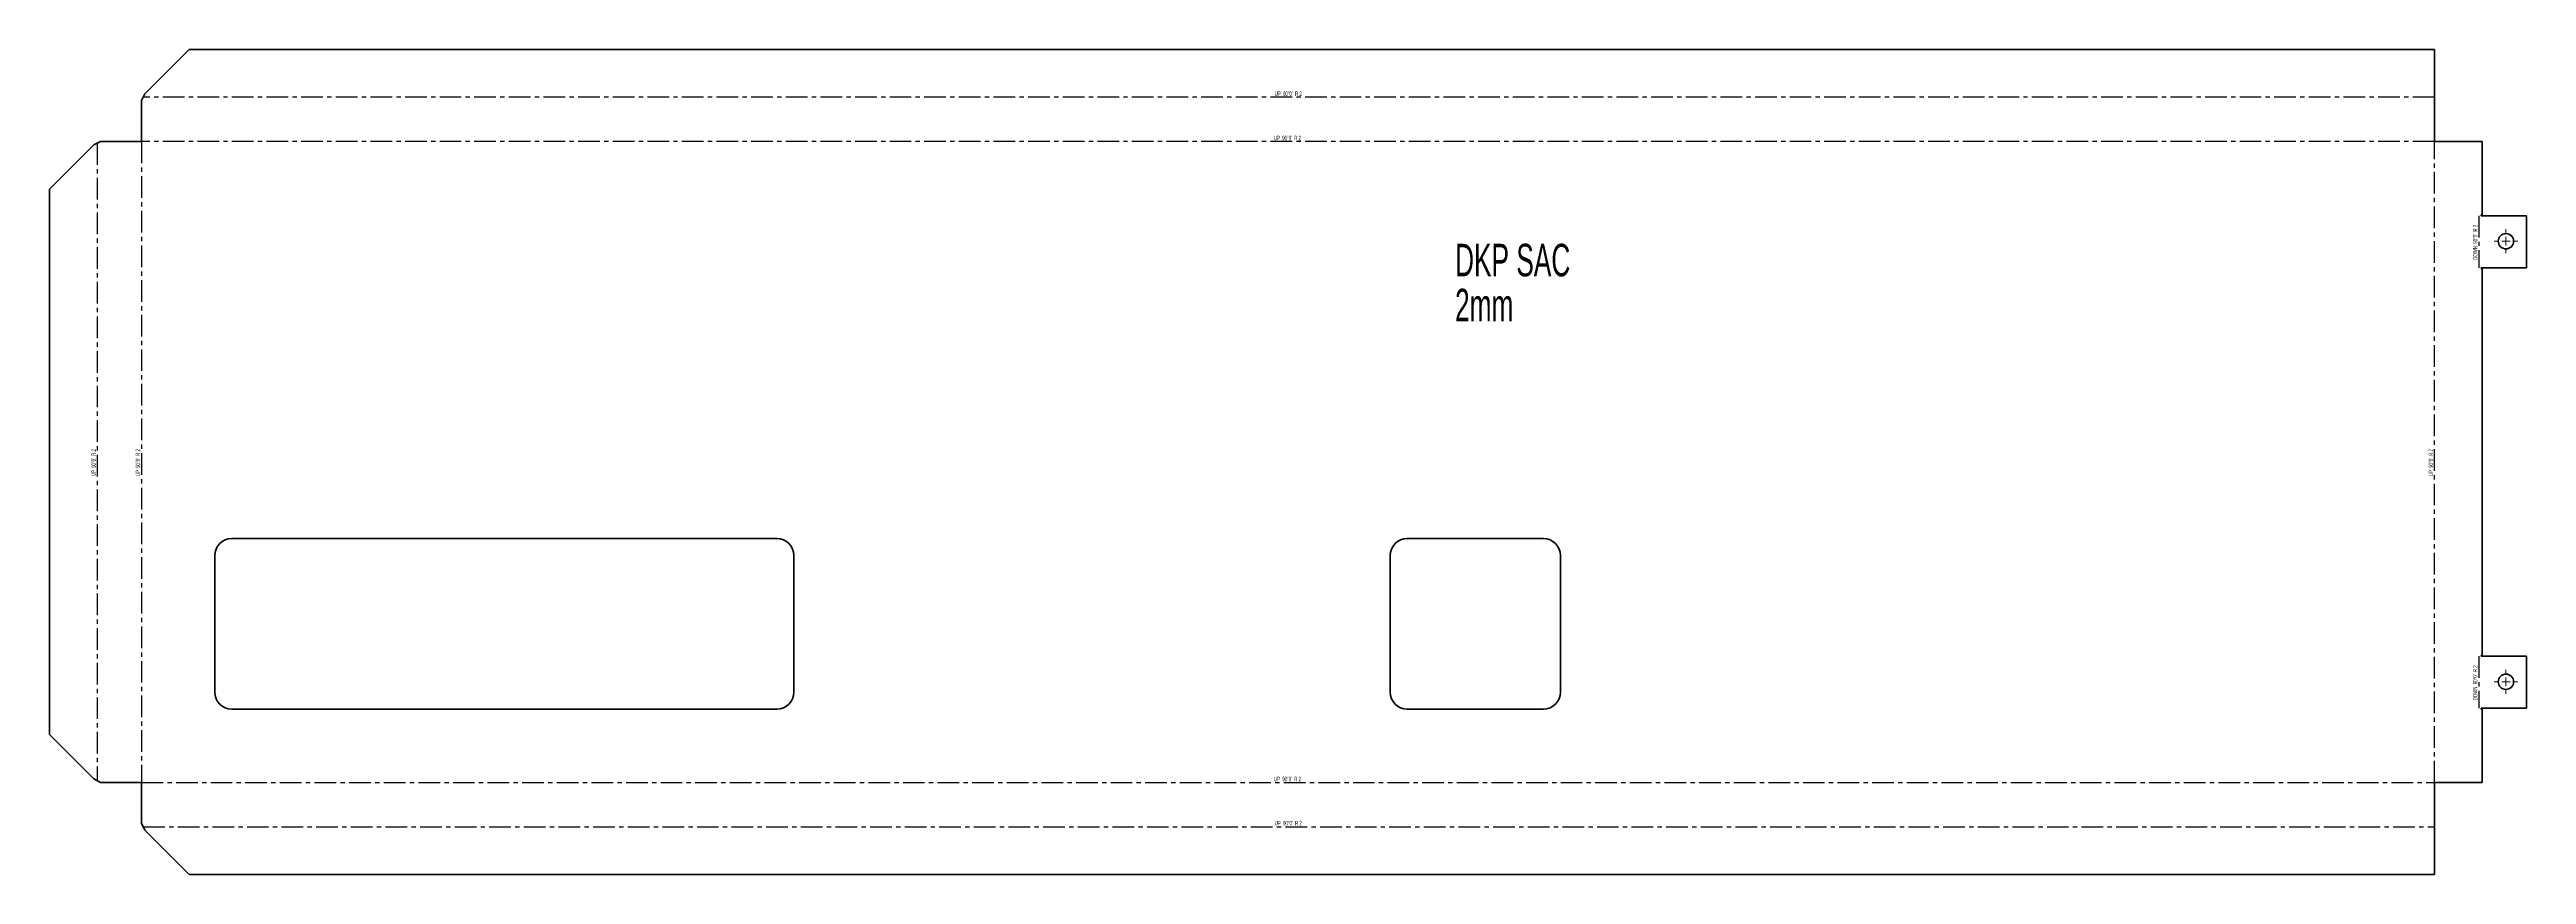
# Model space of a CAD drawing. Header units: millimetres. Extents: x -928 to 526, y -97 to 387.
import ezdxf

# ---------------------------------------------------------------- set-up
doc = ezdxf.new("R2010")
doc.units = ezdxf.units.MM
doc.linetypes.add('CENTERX2', pattern=[20.32, 12.7, -2.54, 2.54, -2.54])
doc.styles.add('SLDTEXTSTYLE0', font='TXT', dxfattribs={"width": 0.572187})
doc.styles.add('SLDTEXTSTYLE1', font='TXT', dxfattribs={"width": 0.5675})
doc.styles.add('SLDTEXTSTYLE2', font='TXT', dxfattribs={"width": 0.605})

# ---------------------------------------------------------------- blocks, each defined once
blk = doc.blocks.new('SW_NOTE_0')
at = {"color": 0, "linetype": 'Continuous', "lineweight": 0, "char_height": 19.05, "attachment_point": 1, "style": 'SLDTEXTSTYLE2'}
for s, insert in [('DKP SAC', (0, 24.6)), ('2mm', (0, -1.8))]:
    blk.add_mtext(s, dxfattribs=dict(at, insert=insert))
blk = doc.blocks.new('SW_CENTERMARKSYMBOL_0')
at = {"color": 0, "linetype": 'Continuous', "lineweight": 18}
for p, q in [((-5, 0), (-7, 0)), ((0, 0), (-2.5, 0)), ((0, 5), (0, 7)), ((0, 0), (0, 2.5)), ((0, 0), (0, -2.5)), ((0, 0), (2.5, 0)), ((5, 0), (7, 0)), ((0, -5), (0, -7))]:
    blk.add_line(p, q, dxfattribs=at)
blk = doc.blocks.new('SW_CENTERMARKSYMBOL_1')
at = {"color": 0, "linetype": 'Continuous', "lineweight": 18}
for p, q in [((-5, 0), (-7, 0)), ((0, 0), (-2.5, 0)), ((0, 5), (0, 7)), ((0, 0), (0, 2.5)), ((0, 0), (0, -2.5)), ((0, 0), (2.5, 0)), ((5, 0), (7, 0)), ((0, -5), (0, -7))]:
    blk.add_line(p, q, dxfattribs=at)
blk = doc.blocks.new('SW_CENTERMARKSYMBOL_2')
at = {"color": 0, "linetype": 'Continuous', "lineweight": 18}
for p, q in [((-5, 0), (-7, 0)), ((0, 0), (-2.5, 0)), ((0, 5), (0, 7)), ((0, 0), (0, 2.5)), ((0, 0), (0, -2.5)), ((0, 0), (2.5, 0)), ((5, 0), (7, 0)), ((0, -5), (0, -7))]:
    blk.add_line(p, q, dxfattribs=at)
blk = doc.blocks.new('SW_CENTERMARKSYMBOL_3')
at = {"color": 0, "linetype": 'Continuous', "lineweight": 18}
for p, q in [((-5, 0), (-7, 0)), ((0, 0), (-2.5, 0)), ((0, 5), (0, 7)), ((0, 0), (0, 2.5)), ((0, 0), (0, -2.5)), ((0, 0), (2.5, 0)), ((5, 0), (7, 0)), ((0, -5), (0, -7))]:
    blk.add_line(p, q, dxfattribs=at)

msp = doc.modelspace()

# ---------------------------------------------------------------- linework, layer by layer
at = {"color": 7, "linetype": 'Continuous', "lineweight": 35}
for p, q in [((-846.2, 386.6), (-872.2, 360.6)), ((-846.2, 386.6), (471.8, 386.6)), ((471.8, 386.6), (471.8, 332.6)), ((-874.2, 356.6), (-872.2, 360.6)), ((-874.2, 332.6), (-874.2, 356.6)), ((-902.2, 330.6), (-928.2, 304.6)), ((-902.2, 330.6), (-898.2, 332.6)), ((-874.2, 332.6), (-898.2, 332.6)), ((471.8, 332.6), (499.8, 332.6)), ((499.8, 332.6), (499.8, 289.6)), ((-928.2, -15.4), (-928.2, 304.6)), ((499.8, 289.6), (499.3, 289.6)), ((499.3, 289.6), (499.3, 289.1)), ((499.3, 289.1), (525.8, 289.1)), ((525.8, 289.1), (525.8, 258.6)), ((525.8, 258.6), (499.3, 258.6)), ((499.3, 258.6), (499.3, 258.1)), ((499.3, 258.1), (499.8, 258.1)), ((499.8, 258.1), (499.8, 31.1)), ((-831.2, 89.6), (-831.2, 9.6)), ((-501.2, 99.6), (-821.2, 99.6)), ((-491.2, 9.6), (-491.2, 89.6)), ((-141.2, 89.6), (-141.2, 9.6)), ((-51.2, 99.6), (-131.2, 99.6)), ((-41.2, 9.6), (-41.2, 89.6)), ((499.8, 31.1), (499.3, 31.1)), ((499.3, 31.1), (499.3, 30.6)), ((499.3, 30.6), (525.8, 30.6)), ((525.8, 30.6), (525.8, 0.1)), ((525.8, 0.1), (499.3, 0.1)), ((499.3, 0.1), (499.3, -0.4)), ((-821.2, -0.4), (-501.2, -0.4)), ((-131.2, -0.4), (-51.2, -0.4)), ((499.3, -0.4), (499.8, -0.4)), ((499.8, -0.4), (499.8, -43.4)), ((-928.2, -15.4), (-902.2, -41.4)), ((-898.2, -43.4), (-902.2, -41.4)), ((-874.2, -43.4), (-898.2, -43.4)), ((-874.2, -43.4), (-874.2, -67.4)), ((471.8, -43.4), (499.8, -43.4)), ((471.8, -43.4), (471.8, -97.4)), ((-872.2, -71.4), (-874.2, -67.4)), ((-872.2, -71.4), (-846.2, -97.4)), ((471.8, -97.4), (-846.2, -97.4))]:
    msp.add_line(p, q, dxfattribs=at)
at = {"color": 7, "linetype": 'CENTERX2'}
for p, q in [((471.8, 358.6), (-873.2, 358.6)), ((-900.2, 331.6), (-900.2, -42.4)), ((-874.2, 332.6), (-874.2, -43.4)), ((471.8, 332.6), (-874.2, 332.6)), ((471.8, -43.4), (471.8, 332.6)), ((497.8, 289.1), (497.8, 258.6)), ((497.8, 30.6), (497.8, 0.1)), ((-874.2, -43.4), (471.8, -43.4)), ((-873.2, -69.4), (471.8, -69.4))]:
    msp.add_line(p, q, dxfattribs=at)
at = {"color": 7, "linetype": 'Continuous', "lineweight": 35}
for centre in [(513.8, 274.1), (513.8, 15.6)]:
    msp.add_circle(centre, 4.5, dxfattribs=at)
for centre, start, end in [((-821.2, 89.6), 90, 180), ((-501.2, 89.6), 0, 90), ((-131.2, 89.6), 90, 180), ((-51.2, 89.6), 0, 90), ((-821.2, 9.6), 180, 270), ((-501.2, 9.6), 270, 0), ((-131.2, 9.6), 180, 270), ((-51.2, 9.6), 270, 0)]:
    msp.add_arc(centre, 10, start, end, dxfattribs=at)

# ---------------------------------------------------------------- block references
at = {"color": 7, "linetype": 'Continuous', "lineweight": 18}
for name, p in [('SW_CENTERMARKSYMBOL_0', (513.8, 274.1)), ('SW_CENTERMARKSYMBOL_2', (513.8, 274.1)), ('SW_CENTERMARKSYMBOL_1', (513.8, 15.6)), ('SW_CENTERMARKSYMBOL_3', (513.8, 15.6))]:
    msp.add_blockref(name, p, dxfattribs=at)
at = {"color": 7, "linetype": 'Continuous', "lineweight": 0}
msp.add_blockref('SW_NOTE_0', (-103.1, 248), dxfattribs=at)

# ---------------------------------------------------------------- texts
at = {"color": 7, "linetype": 'Continuous', "lineweight": 0, "char_height": 2.646, "attachment_point": 2, "style": 'SLDTEXTSTYLE1'}
for insert in [(-201, 362), (-201.5, 336), (-201.5, -40.1), (-201, -66)]:
    msp.add_mtext("UP  90°0'  R 2", dxfattribs=dict(at, insert=insert))
at = {"color": 7, "linetype": 'Continuous', "lineweight": 0, "char_height": 2.646, "attachment_point": 2, "rotation": 90}
for s, insert, style in [("DOWN  90°0'  R 2", (494.4, 273.5), 'SLDTEXTSTYLE0'), ("UP  90°0'  R 2", (-903.6, 144.2), 'SLDTEXTSTYLE1'), ("UP  90°0'  R 2", (-877.6, 144.2), 'SLDTEXTSTYLE1'), ("UP  90°0'  R 2", (468.4, 144.2), 'SLDTEXTSTYLE1'), ("DOWN  90°0'  R 2", (494.4, 15), 'SLDTEXTSTYLE0')]:
    msp.add_mtext(s, dxfattribs=dict(at, insert=insert, style=style))

doc.saveas('drawing.dxf')
